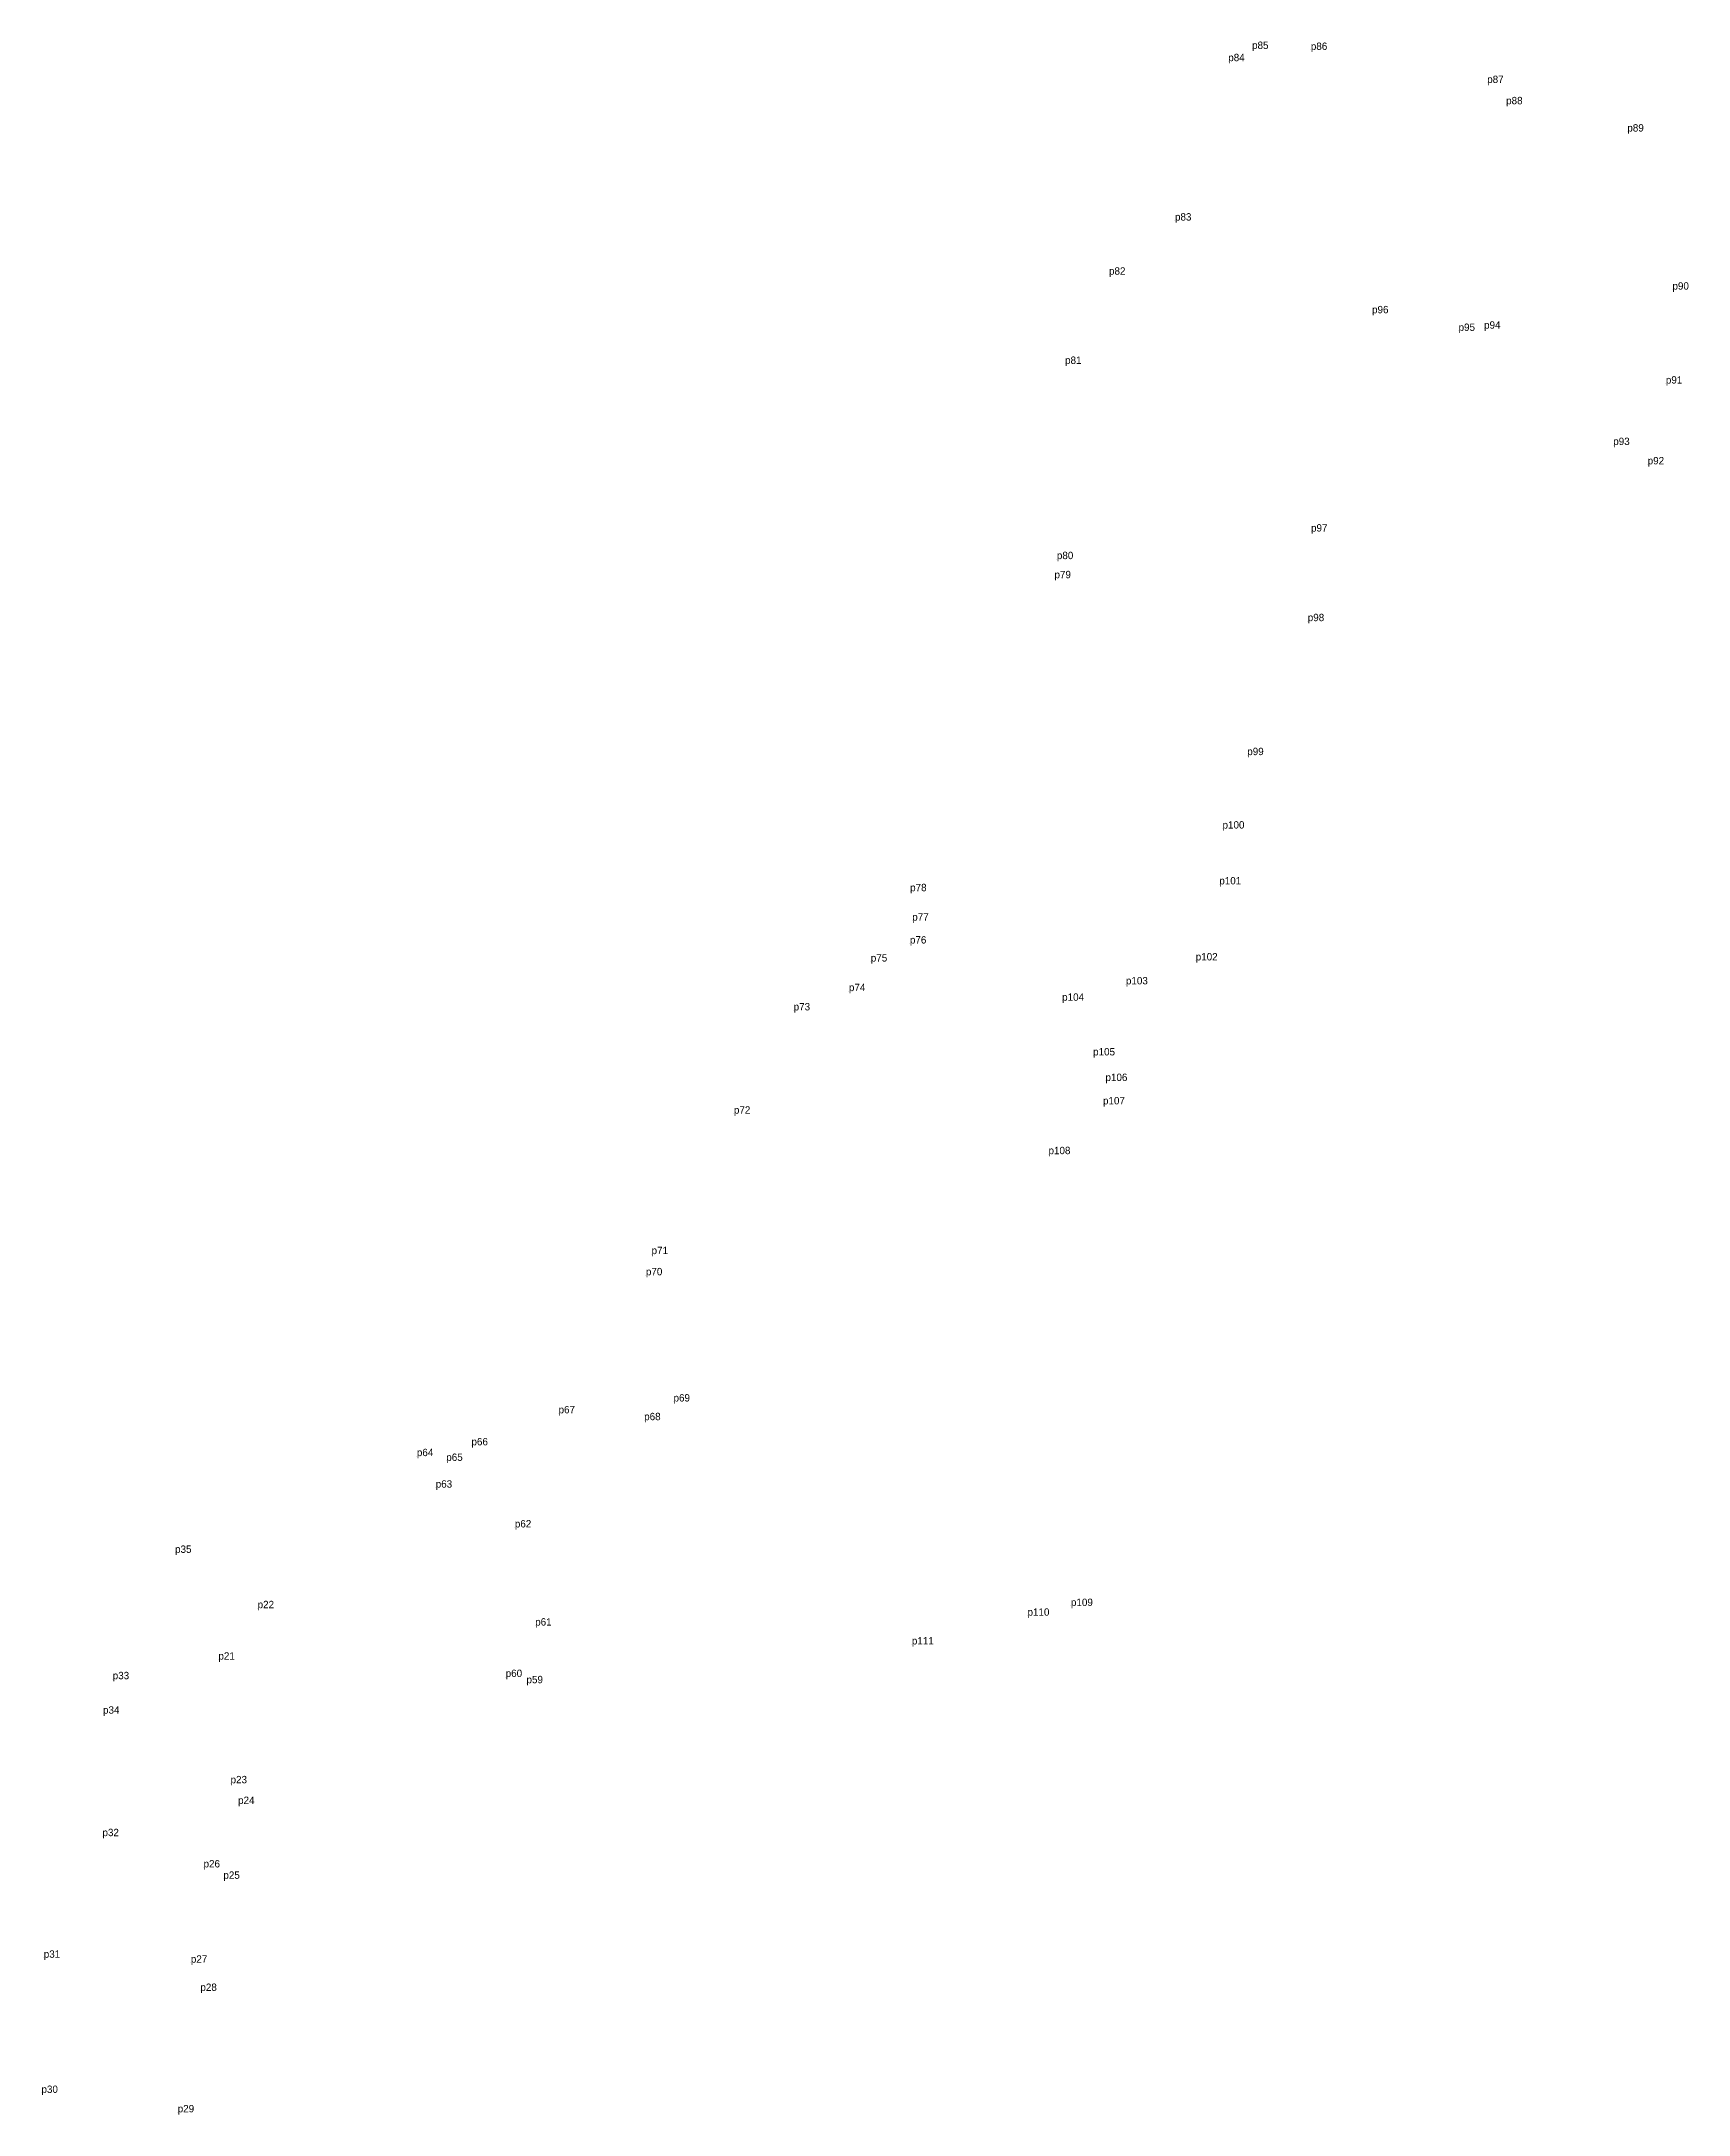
# Model space of a CAD drawing. Extents: x -2 to 54773767, y -1 to 183694297.
# Drawn here: x 544519 to 544921, y 1822515 to 1823022 of the extents above; entities that cross this region are included whole.
import ezdxf

# ---------------------------------------------------------------- set-up
doc = ezdxf.new("R2010")
doc.units = 0
doc.layers.add('Level 12', color=7, linetype='Continuous')
doc.layers.add('Level 7', color=7, linetype='Continuous')

msp = doc.modelspace()

# ---------------------------------------------------------------- texts
at = {"layer": 'Level 12'}
for s, p in [('p84', (544808.568, 1823016.775)), ('p85', (544814.387, 1823019.771)), ('p86', (544828.749, 1823019.532)), ('p87', (544871.842, 1823011.451)), ('p88', (544876.468, 1823006.251)), ('p89', (544906.079, 1822999.579)), ('p83', (544795.556, 1822977.828)), ('p82', (544779.436, 1822964.599)), ('p90', (544917.106, 1822960.95)), ('p96', (544843.699, 1822955.171)), ('p95', (544864.839, 1822950.859)), ('p94', (544871.07, 1822951.402)), ('p81', (544768.699, 1822942.799)), ('p91', (544915.489, 1822937.988)), ('p93', (544902.635, 1822922.964)), ('p92', (544911.048, 1822918.24)), ('p97', (544828.79, 1822901.817)), ('p80', (544766.698, 1822895.08)), ('p79', (544766.115, 1822890.415)), ('p98', (544827.998, 1822879.921)), ('p99', (544813.213, 1822847.179)), ('p100', (544807.169, 1822829.233)), ('p78', (544730.845, 1822813.921)), ('p101', (544806.381, 1822815.582)), ('p77', (544731.358, 1822806.727)), ('p76', (544730.791, 1822801.134)), ('p75', (544721.237, 1822796.729)), ('p102', (544800.625, 1822797.004)), ('p74', (544715.883, 1822789.499)), ('p103', (544783.568, 1822791.153)), ('p73', (544702.386, 1822784.786)), ('p104', (544767.982, 1822787.144)), ('p105', (544775.548, 1822773.785)), ('p106', (544778.574, 1822767.538)), ('p72', (544687.786, 1822759.555)), ('p107', (544777.967, 1822761.828)), ('p108', (544764.653, 1822749.653)), ('p71', (544667.665, 1822725.222)), ('p70', (544666.288, 1822720.056)), ('p69', (544673.033, 1822689.204)), ('p67', (544644.946, 1822686.326)), ('p68', (544665.861, 1822684.637)), ('p66', (544623.665, 1822678.492)), ('p64', (544610.325, 1822675.859)), ('p65', (544617.507, 1822674.69)), ('p63', (544614.934, 1822668.156)), ('p62', (544634.264, 1822658.423)), ('p35', (544551.244, 1822652.215)), ('p22', (544571.412, 1822638.69)), ('p110', (544759.524, 1822636.846)), ('p109', (544770.135, 1822639.228)), ('p61', (544639.233, 1822634.446)), ('p111', (544731.266, 1822629.826)), ('p21', (544561.835, 1822626.119)), ('p60', (544632.027, 1822621.875)), ('p33', (544536.014, 1822621.337)), ('p59', (544637.11, 1822620.352)), ('p34', (544533.64, 1822612.913)), ('p23', (544564.803, 1822595.904)), ('p24', (544566.639, 1822590.836)), ('p32', (544533.507, 1822582.975)), ('p26', (544558.202, 1822575.332)), ('p25', (544563.051, 1822572.555)), ('p31', (544519.159, 1822553.257)), ('p27', (544555.099, 1822552.052)), ('p28', (544557.434, 1822545.157)), ('p30', (544518.603, 1822520.229)), ('p29', (544551.893, 1822515.485))]:
    msp.add_text(s, height=1.8, dxfattribs=at).set_placement(p)

# ---------------------------------------------------------------- linework, layer by layer
at = {"layer": 'Level 7'}
for p, q in [((544814.387, 1823019.771), (544814.387, 1823019.771)), ((544828.749, 1823019.532), (544828.749, 1823019.532)), ((544808.568, 1823016.775), (544808.568, 1823016.775)), ((544871.842, 1823011.451), (544871.842, 1823011.451)), ((544876.468, 1823006.251), (544876.468, 1823006.251)), ((544906.079, 1822999.579), (544906.079, 1822999.579)), ((544795.556, 1822977.828), (544795.556, 1822977.828)), ((544779.436, 1822964.599), (544779.436, 1822964.599)), ((544917.106, 1822960.95), (544917.106, 1822960.95)), ((544843.699, 1822955.171), (544843.699, 1822955.171)), ((544864.839, 1822950.859), (544864.839, 1822950.859)), ((544871.07, 1822951.402), (544871.07, 1822951.402)), ((544768.699, 1822942.799), (544768.699, 1822942.799)), ((544915.489, 1822937.988), (544915.489, 1822937.988)), ((544902.635, 1822922.964), (544902.635, 1822922.964)), ((544911.048, 1822918.24), (544911.048, 1822918.24)), ((544828.79, 1822901.817), (544828.79, 1822901.817)), ((544766.698, 1822895.08), (544766.698, 1822895.08)), ((544766.115, 1822890.415), (544766.115, 1822890.415)), ((544827.998, 1822879.921), (544827.998, 1822879.921)), ((544813.213, 1822847.179), (544813.213, 1822847.179)), ((544807.169, 1822829.233), (544807.169, 1822829.233)), ((544730.845, 1822813.921), (544730.845, 1822813.921)), ((544806.381, 1822815.582), (544806.381, 1822815.582)), ((544731.358, 1822806.727), (544731.358, 1822806.727)), ((544730.791, 1822801.134), (544730.791, 1822801.134)), ((544721.237, 1822796.729), (544721.237, 1822796.729)), ((544800.625, 1822797.004), (544800.625, 1822797.004)), ((544783.568, 1822791.153), (544783.568, 1822791.153)), ((544715.883, 1822789.499), (544715.883, 1822789.499)), ((544767.982, 1822787.144), (544767.982, 1822787.144)), ((544702.386, 1822784.786), (544702.386, 1822784.786)), ((544775.548, 1822773.785), (544775.548, 1822773.785)), ((544778.574, 1822767.538), (544778.574, 1822767.538)), ((544777.967, 1822761.828), (544777.967, 1822761.828)), ((544687.786, 1822759.555), (544687.786, 1822759.555)), ((544764.653, 1822749.653), (544764.653, 1822749.653)), ((544667.665, 1822725.222), (544667.665, 1822725.222)), ((544666.288, 1822720.056), (544666.288, 1822720.056)), ((544673.033, 1822689.204), (544673.033, 1822689.204)), ((544644.946, 1822686.326), (544644.946, 1822686.326)), ((544665.861, 1822684.637), (544665.861, 1822684.637)), ((544610.325, 1822675.859), (544610.325, 1822675.859)), ((544617.507, 1822674.69), (544617.507, 1822674.69)), ((544623.665, 1822678.492), (544623.665, 1822678.492)), ((544614.934, 1822668.156), (544614.934, 1822668.156)), ((544634.264, 1822658.423), (544634.264, 1822658.423)), ((544551.244, 1822652.215), (544551.244, 1822652.215)), ((544571.412, 1822638.69), (544571.412, 1822638.69)), ((544770.135, 1822639.228), (544770.135, 1822639.228)), ((544639.233, 1822634.446), (544639.233, 1822634.446)), ((544759.524, 1822636.846), (544759.524, 1822636.846)), ((544731.266, 1822629.826), (544731.266, 1822629.826)), ((544561.835, 1822626.119), (544561.835, 1822626.119)), ((544536.014, 1822621.337), (544536.014, 1822621.337)), ((544632.027, 1822621.875), (544632.027, 1822621.875)), ((544637.11, 1822620.352), (544637.11, 1822620.352)), ((544533.64, 1822612.913), (544533.64, 1822612.913)), ((544564.803, 1822595.904), (544564.803, 1822595.904)), ((544566.639, 1822590.836), (544566.639, 1822590.836)), ((544533.507, 1822582.975), (544533.507, 1822582.975)), ((544558.202, 1822575.332), (544558.202, 1822575.332)), ((544563.051, 1822572.555), (544563.051, 1822572.555)), ((544519.159, 1822553.257), (544519.159, 1822553.257)), ((544555.099, 1822552.052), (544555.099, 1822552.052)), ((544557.434, 1822545.157), (544557.434, 1822545.157)), ((544518.603, 1822520.229), (544518.603, 1822520.229)), ((544551.893, 1822515.485), (544551.893, 1822515.485))]:
    msp.add_line(p, q, dxfattribs=at)

msp.set_redraw_order([(e.dxf.handle, doc.entitydb.next_handle()) for e in msp.query("TEXT MTEXT ATTDEF DIMENSION ARC_DIMENSION")])  # texts and dimensions are drawn at this point

doc.saveas('drawing.dxf')
